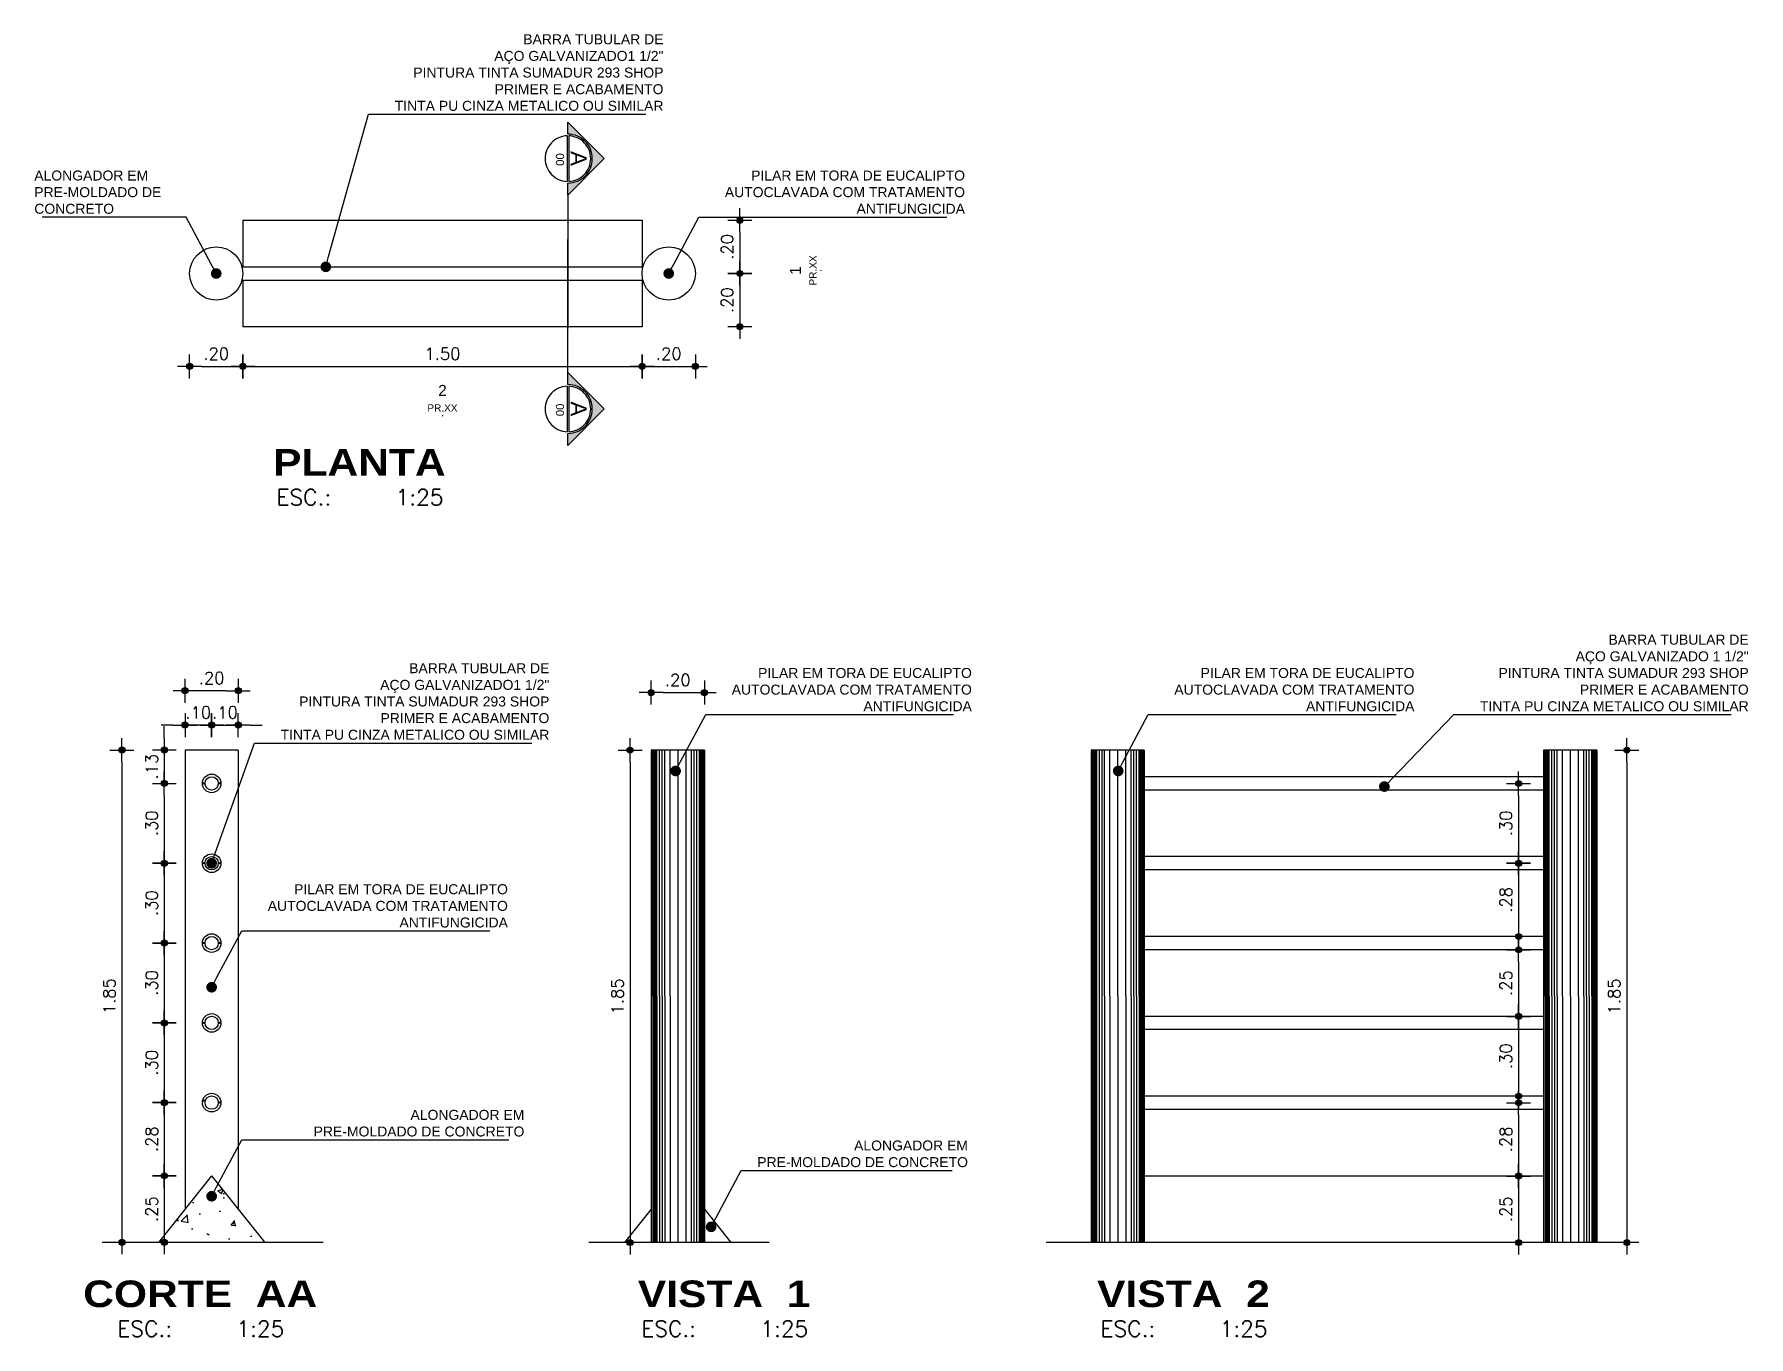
# Model space of a CAD drawing. Header units: millimetres. Extents: x 490 to 675, y -160 to -87.
# Drawn here: x 568.13 to 574.57, y -151.6 to -146.71 of the extents above; entities that cross this region are included whole.
import ezdxf
from ezdxf import colors
from ezdxf.entities.mleader import LeaderData, LeaderLine
from ezdxf.enums import TextEntityAlignment as Align
from ezdxf.math import Vec2, Vec3

# ---------------------------------------------------------------- set-up
doc = ezdxf.new("R2010")
doc.units = ezdxf.units.MM
doc.header["$LTSCALE"] = 2.5
doc.linetypes.add('DASHDOT', pattern=[1, 0.5, -0.25, 0, -0.25])
for name, color, linetype in [('AN_INDICAÇAO', 2, 'Continuous'), ('ARQ_CORTE', 3, 'Continuous'), ('ARQ_ESTRUTURA', 6, 'Continuous'), ('ARQ_HAT', 8, 'Continuous'), ('ARQ_VISTA01', 7, 'Continuous'), ('ARQ_VISTA02', 2, 'Continuous'), ('COTAS', 1, 'Continuous'), ('TITULO', 2, 'Continuous')]:
    doc.layers.add(name, color=color, linetype=linetype)
doc.styles.add('ARIAL', font='arial.ttf')
doc.styles.add('ARIAL 1-025', font='arial.ttf', dxfattribs={"height": 0.05})
doc.styles.add('COTA200', font='ROMANS.SHX')
doc.styles.add('COTA25', font='romans.shx')
doc.styles.add('TIT200', font='')
doc.styles.get('TIT200').set_extended_font_data('Arial Black')
doc.dimstyles.new('COTA25$0', dxfattribs={"dimtxt": 0.045, "dimasz": 0.045, "dimexe": 0.05, "dimexo": 0.95, "dimgap": 0.025, "dimtad": 1, "dimzin": 4, "dimdsep": 46, "dimtxsty": 'COTA25', "dimblk": 'bola', "dimcen": -0.1, "dimdle": 0.05, "dimse1": 1, "dimse2": 1, "dimclrd": 256, "dimclre": 3, "dimclrt": 2, "dimadec": 0, "dimazin": 0, "dimtfac": 1, "dimtix": 1, "dimtmove": 2, "dimatfit": 3, "dimldrblk": 'USERTICK', "dimfxl": 1, "dimtvp": 2.5, "dimtolj": 1, "dimtzin": 4, "dimarcsym": 0})

msp = doc.modelspace()

# ---------------------------------------------------------------- texts
at = {"layer": 'TITULO'}
for s, height, style, p in [('PLANTA', 0.1, 'TIT200', (569.3479106002096, -148.3178032172562)), ('ESC.:     1:25', 0.06, 'COTA200', (569.3502014480193, -148.4490140669728)), ('CORTE  AA', 0.1, 'TIT200', (568.7499264920458, -151.441988657166)), ('VISTA  1', 0.1, 'TIT200', (570.7183459969734, -151.441988657166)), ('VISTA  2', 0.1, 'TIT200', (572.4437687076417, -151.441988657166)), ('ESC.:     1:25', 0.06, 'COTA200', (568.7522173398555, -151.5731995068826)), ('ESC.:     1:25', 0.06, 'COTA200', (570.7206368447831, -151.5731995068826)), ('ESC.:     1:25', 0.06, 'COTA200', (572.4460595554514, -151.5731995068826))]:
    msp.add_text(s, height=height, dxfattribs=dict(at, style=style)).set_placement(p, align=Align.MIDDLE_CENTER)

# ---------------------------------------------------------------- blocks, each defined once
blk = doc.blocks.new('_Dot')
at = {"color": 0, "linetype": 'ByBlock', "lineweight": -2}
blk.add_line((-0.5, 0), (-1, 0), dxfattribs=at)
at = {"color": 0, "linetype": 'ByBlock', "const_width": 0.5}
blk.add_lwpolyline([(-0.25, 0, 1), (0.25, 0, 1)], format="xyb", close=True, dxfattribs=at)
blk = doc.blocks.new('bola')
blk.add_hatch(color=0).paths.add_polyline_path([(-0.25, 0, 1), (0.25, 0, 1)])
at = {"color": 0}
for p, q in [((-1, 0), (-0.25, 0)), ((0, 1), (0, 0.25)), ((0.25, 0), (1, 0)), ((0, -0.25), (0, -1))]:
    blk.add_line(p, q, dxfattribs=at)
blk.add_circle((0, 0), 0.2499999999999995, dxfattribs=at)
blk = doc.blocks.new('*D446')
at = {"layer": 'COTAS', "lineweight": -2}
blk.add_line((568.755092174414, -147.9570981865444), (568.8650921744139, -147.9570981865444), dxfattribs=at)
at = {"layer": 'DEFPOINTS', "color": 0}
for p in [(568.7100921744141, -147.6081247296094), (568.9100921744139, -147.6081247296094), (568.9100921744139, -147.9570981865444)]:
    blk.add_point(p, dxfattribs=at)
at = {"layer": 'COTAS', "lineweight": -2, "xscale": 0.045, "yscale": 0.045, "zscale": 0.045, "rotation": 180}
blk.add_blockref('bola', (568.7100921744141, -147.9570981865444), dxfattribs=at)
at = {"layer": 'COTAS', "lineweight": -2, "xscale": 0.045, "yscale": 0.045, "zscale": 0.045}
blk.add_blockref('bola', (568.9100921744139, -147.9570981865444), dxfattribs=at)
at = {"layer": 'COTAS', "color": 2, "insert": (568.810092174414, -147.9095981865444), "char_height": 0.045, "attachment_point": 5, "style": 'COTA25'}
blk.add_mtext('\\A1;.20', dxfattribs=at)
blk = doc.blocks.new('USERTICK')
at = {"color": 0}
for p, q in [((-1, 0), (1, 0)), ((0, 1), (0, -1))]:
    blk.add_line(p, q, dxfattribs=at)
blk.add_circle((0, 0), 0.2499999999999995, dxfattribs=at)
blk = doc.blocks.new('*D447')
at = {"layer": 'COTAS', "lineweight": -2}
blk.add_line((568.9550921744141, -147.9570981865444), (570.3650926238437, -147.9570981865444), dxfattribs=at)
at = {"layer": 'DEFPOINTS', "color": 0}
for p in [(568.9100921744141, -147.6081247296094), (570.4100926238436, -147.8081211341393), (570.4100926238436, -147.9570981865444)]:
    blk.add_point(p, dxfattribs=at)
at = {"layer": 'COTAS', "lineweight": -2, "xscale": 0.045, "yscale": 0.045, "zscale": 0.045, "rotation": 180}
blk.add_blockref('bola', (568.9100921744141, -147.9570981865444), dxfattribs=at)
at = {"layer": 'COTAS', "lineweight": -2, "xscale": 0.045, "yscale": 0.045, "zscale": 0.045}
blk.add_blockref('bola', (570.4100926238436, -147.9570981865444), dxfattribs=at)
at = {"layer": 'COTAS', "color": 2, "insert": (569.6600923991289, -147.9095981865444), "char_height": 0.045, "attachment_point": 5, "style": 'COTA25'}
blk.add_mtext('\\A1;1.50', dxfattribs=at)
blk = doc.blocks.new('*D448')
at = {"layer": 'COTAS', "lineweight": -2}
blk.add_line((570.4550926238435, -147.9570981865444), (570.5650921744093, -147.9570981865444), dxfattribs=at)
at = {"layer": 'DEFPOINTS', "color": 0}
for p in [(570.6100921744093, -147.6081209094229), (570.4100926238435, -147.8081211341393), (570.6100921744093, -147.9570981865444)]:
    blk.add_point(p, dxfattribs=at)
at = {"layer": 'COTAS', "lineweight": -2, "xscale": 0.045, "yscale": 0.045, "zscale": 0.045, "rotation": 180}
blk.add_blockref('bola', (570.4100926238435, -147.9570981865444), dxfattribs=at)
at = {"layer": 'COTAS', "lineweight": -2, "xscale": 0.045, "yscale": 0.045, "zscale": 0.045}
blk.add_blockref('bola', (570.6100921744093, -147.9570981865444), dxfattribs=at)
at = {"layer": 'COTAS', "color": 2, "insert": (570.5100923991264, -147.9095981865444), "char_height": 0.045, "attachment_point": 5, "style": 'COTA25'}
blk.add_mtext('\\A1;.20', dxfattribs=at)
blk = doc.blocks.new('*D449')
at = {"layer": 'COTAS', "lineweight": -2}
blk.add_line((570.777154248559, -147.4531211341401), (570.777154248559, -147.5631209094229), dxfattribs=at)
at = {"layer": 'DEFPOINTS', "color": 0}
for p in [(570.4100917249763, -147.4081211341401), (570.4100921744094, -147.6081209094229), (570.777154248559, -147.6081209094229)]:
    blk.add_point(p, dxfattribs=at)
at = {"layer": 'COTAS', "lineweight": -2, "xscale": 0.045, "yscale": 0.045, "zscale": 0.045}
for p, rotation in [((570.777154248559, -147.4081211341401), 90), ((570.777154248559, -147.6081209094229), 270)]:
    blk.add_blockref('bola', p, dxfattribs=dict(at, rotation=rotation))
at = {"layer": 'COTAS', "color": 2, "insert": (570.729654248559, -147.5081210217814), "char_height": 0.045, "attachment_point": 5, "rotation": 90, "style": 'COTA25'}
blk.add_mtext('\\A1;.20', dxfattribs=at)
blk = doc.blocks.new('*D450')
at = {"layer": 'COTAS', "lineweight": -2}
blk.add_line((570.7771542485585, -147.6531209094229), (570.7771542485585, -147.7631211341393), dxfattribs=at)
at = {"layer": 'DEFPOINTS', "color": 0}
for p in [(570.4100921744094, -147.6081209094229), (570.4100926238435, -147.8081211341393), (570.7771542485585, -147.8081211341393)]:
    blk.add_point(p, dxfattribs=at)
at = {"layer": 'COTAS', "lineweight": -2, "xscale": 0.045, "yscale": 0.045, "zscale": 0.045}
for p, rotation in [((570.7771542485585, -147.6081209094229), 90), ((570.7771542485585, -147.8081211341393), 270)]:
    blk.add_blockref('bola', p, dxfattribs=dict(at, rotation=rotation))
at = {"layer": 'COTAS', "color": 2, "insert": (570.7296542485585, -147.708121021781), "char_height": 0.045, "attachment_point": 5, "rotation": 90, "style": 'COTA25'}
blk.add_mtext('\\A1;.20', dxfattribs=at)
blk = doc.blocks.new('*D451')
at = {"layer": 'COTAS', "lineweight": -2}
blk.add_line((570.4888724891264, -149.182970823827), (570.5988724891254, -149.182970823827), dxfattribs=at)
at = {"layer": 'DEFPOINTS', "color": 0}
for p in [(570.6438724891253, -149.182970823827), (570.4438724891264, -149.3993894125131), (570.6438724891253, -149.3993889630799)]:
    blk.add_point(p, dxfattribs=at)
at = {"layer": 'COTAS', "lineweight": -2, "xscale": 0.045, "yscale": 0.045, "zscale": 0.045, "rotation": 180}
blk.add_blockref('bola', (570.4438724891264, -149.182970823827), dxfattribs=at)
at = {"layer": 'COTAS', "lineweight": -2, "xscale": 0.045, "yscale": 0.045, "zscale": 0.045}
blk.add_blockref('bola', (570.6438724891253, -149.182970823827), dxfattribs=at)
at = {"layer": 'COTAS', "color": 2, "insert": (570.5438724891259, -149.135470823827), "char_height": 0.045, "attachment_point": 5, "style": 'COTA25'}
blk.add_mtext('\\A1;.20', dxfattribs=at)
blk = doc.blocks.new('*D452')
at = {"layer": 'COTAS', "lineweight": -2}
blk.add_line((570.3648590582601, -149.4443894125131), (570.3648590582601, -151.2043894125092), dxfattribs=at)
at = {"layer": 'DEFPOINTS', "color": 0}
for p in [(570.4438724891264, -149.3993894125131), (570.3648590582601, -151.2493894125091), (570.443876646388, -151.2493894125091)]:
    blk.add_point(p, dxfattribs=at)
at = {"layer": 'COTAS', "lineweight": -2, "xscale": 0.045, "yscale": 0.045, "zscale": 0.045}
for p, rotation in [((570.3648590582601, -149.3993894125131), 90), ((570.3648590582601, -151.2493894125091), 270)]:
    blk.add_blockref('bola', p, dxfattribs=dict(at, rotation=rotation))
at = {"layer": 'COTAS', "color": 2, "insert": (570.3173590582601, -150.324389412511), "char_height": 0.045, "attachment_point": 5, "rotation": 90, "style": 'COTA25'}
blk.add_mtext('\\A1;1.85', dxfattribs=at)
blk = doc.blocks.new('*D453')
at = {"layer": 'COTAS', "lineweight": -2}
blk.add_line((568.8478989989105, -149.1758263440215), (568.7378989989115, -149.1758263440215), dxfattribs=at)
at = {"layer": 'DEFPOINTS', "color": 0}
for p in [(568.6928989989116, -149.1758263440215), (568.6928989989116, -149.3986174211966), (568.8928989989105, -149.3986169717628)]:
    blk.add_point(p, dxfattribs=at)
at = {"layer": 'COTAS', "lineweight": -2, "xscale": 0.045, "yscale": 0.045, "zscale": 0.045, "rotation": 180}
blk.add_blockref('bola', (568.6928989989116, -149.1758263440215), dxfattribs=at)
at = {"layer": 'COTAS', "lineweight": -2, "xscale": 0.045, "yscale": 0.045, "zscale": 0.045}
blk.add_blockref('bola', (568.8928989989105, -149.1758263440215), dxfattribs=at)
at = {"layer": 'COTAS', "color": 2, "insert": (568.792898998911, -149.1283263440215), "char_height": 0.045, "attachment_point": 5, "style": 'COTA25'}
blk.add_mtext('\\A1;.20', dxfattribs=at)
blk = doc.blocks.new('*D454')
at = {"layer": 'COTAS', "lineweight": -2}
blk.add_line((568.4559606269669, -149.4436174211968), (568.4559606269669, -151.203617421192), dxfattribs=at)
at = {"layer": 'DEFPOINTS', "color": 0}
for p in [(568.6928989989116, -149.3986174211969), (568.4559606269669, -151.248617421192), (568.6929031561746, -151.248617421192)]:
    blk.add_point(p, dxfattribs=at)
at = {"layer": 'COTAS', "lineweight": -2, "xscale": 0.045, "yscale": 0.045, "zscale": 0.045}
for p, rotation in [((568.4559606269669, -149.3986174211969), 90), ((568.4559606269669, -151.248617421192), 270)]:
    blk.add_blockref('bola', p, dxfattribs=dict(at, rotation=rotation))
at = {"layer": 'COTAS', "color": 2, "insert": (568.4084606269669, -150.3236174211943), "char_height": 0.045, "attachment_point": 5, "rotation": 90, "style": 'COTA25'}
blk.add_mtext('\\A1;1.85', dxfattribs=at)
blk = doc.blocks.new('*D455')
at = {"layer": 'COTAS', "lineweight": -2}
for p, q in [((568.6478992902428, -149.3047461842874), (568.6028992902427, -149.3047461842874)), ((568.7928992808926, -149.3047461842874), (568.6928992902427, -149.3047461842874)), ((568.8378992808925, -149.3047461842874), (568.8828992808926, -149.3047461842874))]:
    blk.add_line(p, q, dxfattribs=at)
at = {"layer": 'DEFPOINTS', "color": 0}
for p in [(568.6928992902427, -149.3047461842874), (568.6928992902427, -149.5282610376778), (568.7928992808926, -149.5241004637208)]:
    blk.add_point(p, dxfattribs=at)
at = {"layer": 'COTAS', "lineweight": -2, "xscale": 0.045, "yscale": 0.045, "zscale": 0.045}
blk.add_blockref('bola', (568.6928992902427, -149.3047461842874), dxfattribs=at)
at = {"layer": 'COTAS', "lineweight": -2, "xscale": 0.045, "yscale": 0.045, "zscale": 0.045, "rotation": 180}
blk.add_blockref('bola', (568.7928992808926, -149.3047461842874), dxfattribs=at)
at = {"layer": 'COTAS', "color": 2, "insert": (568.7428992855677, -149.2572461842874), "char_height": 0.045, "attachment_point": 5, "style": 'COTA25'}
blk.add_mtext('\\A1;.10', dxfattribs=at)
blk = doc.blocks.new('*D391')
at = {"layer": 'COTAS', "lineweight": -2}
for p, q in [((568.7478992808926, -149.3047461842874), (568.7028992808926, -149.3047461842874)), ((568.7928992808926, -149.3047461842874), (568.8928989989105, -149.3047461842874)), ((568.9378989989104, -149.3047461842874), (568.9828989989105, -149.3047461842874))]:
    blk.add_line(p, q, dxfattribs=at)
at = {"layer": 'DEFPOINTS', "color": 0}
for p in [(568.8928989989105, -149.3047461842874), (568.8928989989105, -149.3986169717628), (568.7928992808926, -149.5241004637208)]:
    blk.add_point(p, dxfattribs=at)
at = {"layer": 'COTAS', "lineweight": -2, "xscale": 0.045, "yscale": 0.045, "zscale": 0.045}
blk.add_blockref('bola', (568.7928992808926, -149.3047461842874), dxfattribs=at)
at = {"layer": 'COTAS', "lineweight": -2, "xscale": 0.045, "yscale": 0.045, "zscale": 0.045, "rotation": 180}
blk.add_blockref('bola', (568.8928989989105, -149.3047461842874), dxfattribs=at)
at = {"layer": 'COTAS', "color": 2, "insert": (568.8428991399015, -149.2572461842874), "char_height": 0.045, "attachment_point": 5, "style": 'COTA25'}
blk.add_mtext('\\A1;.10', dxfattribs=at)
blk = doc.blocks.new('*D456')
at = {"layer": 'COTAS', "lineweight": -2}
blk.add_line((574.1097691983765, -149.4443793710473), (574.1097691983765, -151.2043836406635), dxfattribs=at)
at = {"layer": 'DEFPOINTS', "color": 0}
for p in [(573.9966154131031, -149.3993793710473), (573.9966195703747, -151.2493836406635), (574.1097691983765, -151.2493836406635)]:
    blk.add_point(p, dxfattribs=at)
at = {"layer": 'COTAS', "lineweight": -2, "xscale": 0.045, "yscale": 0.045, "zscale": 0.045}
for p, rotation in [((574.1097691983765, -149.3993793710473), 90), ((574.1097691983765, -151.2493836406635), 270)]:
    blk.add_blockref('bola', p, dxfattribs=dict(at, rotation=rotation))
at = {"layer": 'COTAS', "color": 2, "insert": (574.0622691983765, -150.3243815058553), "char_height": 0.045, "attachment_point": 5, "rotation": 90, "style": 'COTA25'}
blk.add_mtext('\\A1;1.85', dxfattribs=at)
blk = doc.blocks.new('*D392')
at = {"layer": 'COTAS', "lineweight": -2}
blk.add_line((573.7029702092269, -149.5693798204806), (573.7029702092269, -149.7793798204798), dxfattribs=at)
at = {"layer": 'DEFPOINTS', "color": 0}
for p in [(573.7966156939998, -149.5243798204806), (573.7029702092269, -149.8243798204798), (573.7966163681505, -149.8243798204798)]:
    blk.add_point(p, dxfattribs=at)
at = {"layer": 'COTAS', "lineweight": -2, "xscale": 0.045, "yscale": 0.045, "zscale": 0.045}
for p, rotation in [((573.7029702092269, -149.5243798204806), 90), ((573.7029702092269, -149.8243798204798), 270)]:
    blk.add_blockref('bola', p, dxfattribs=dict(at, rotation=rotation))
at = {"layer": 'COTAS', "color": 2, "insert": (573.6554702092269, -149.6743798204801), "char_height": 0.045, "attachment_point": 5, "rotation": 90, "style": 'COTA25'}
blk.add_mtext('\\A1;.30', dxfattribs=at)
blk = doc.blocks.new('*D457')
at = {"layer": 'COTAS', "lineweight": -2}
blk.add_line((573.7029702092269, -149.8693798204798), (573.7029702092269, -150.0543798204792), dxfattribs=at)
at = {"layer": 'DEFPOINTS', "color": 0}
for p in [(573.7966163681505, -149.8243798204798), (573.7029702092269, -150.0993798204792), (573.7966169861216, -150.0993798204792)]:
    blk.add_point(p, dxfattribs=at)
at = {"layer": 'COTAS', "lineweight": -2, "xscale": 0.045, "yscale": 0.045, "zscale": 0.045}
for p, rotation in [((573.7029702092269, -149.8243798204798), 90), ((573.7029702092269, -150.0993798204792), 270)]:
    blk.add_blockref('bola', p, dxfattribs=dict(at, rotation=rotation))
at = {"layer": 'COTAS', "color": 2, "insert": (573.6554702092269, -149.9618798204794), "char_height": 0.045, "attachment_point": 5, "rotation": 90, "style": 'COTA25'}
blk.add_mtext('\\A1;.28', dxfattribs=at)
blk = doc.blocks.new('*D458')
at = {"layer": 'COTAS', "lineweight": -2}
blk.add_line((573.7029702654062, -150.1943798204789), (573.7029702654062, -150.3543798204782), dxfattribs=at)
at = {"layer": 'DEFPOINTS', "color": 0}
for p in [(573.7966170984802, -150.1493798204789), (573.7029702654062, -150.3993798204782), (573.7966176602723, -150.3993798204782)]:
    blk.add_point(p, dxfattribs=at)
at = {"layer": 'COTAS', "lineweight": -2, "xscale": 0.045, "yscale": 0.045, "zscale": 0.045}
for p, rotation in [((573.7029702654062, -150.1493798204789), 90), ((573.7029702654062, -150.3993798204782), 270)]:
    blk.add_blockref('bola', p, dxfattribs=dict(at, rotation=rotation))
at = {"layer": 'COTAS', "color": 2, "insert": (573.6554702654062, -150.2743798204785), "char_height": 0.045, "attachment_point": 5, "rotation": 90, "style": 'COTA25'}
blk.add_mtext('\\A1;.25', dxfattribs=at)
blk = doc.blocks.new('*D459')
at = {"layer": 'COTAS', "lineweight": -2}
blk.add_line((573.7029701530477, -150.4443798204782), (573.7029701530477, -150.6543798204774), dxfattribs=at)
at = {"layer": 'DEFPOINTS', "color": 0}
for p in [(573.7966176602723, -150.3993798204782), (573.7029701530477, -150.6993798204774), (573.796618334423, -150.6993798204774)]:
    blk.add_point(p, dxfattribs=at)
at = {"layer": 'COTAS', "lineweight": -2, "xscale": 0.045, "yscale": 0.045, "zscale": 0.045}
for p, rotation in [((573.7029701530477, -150.3993798204782), 90), ((573.7029701530477, -150.6993798204774), 270)]:
    blk.add_blockref('bola', p, dxfattribs=dict(at, rotation=rotation))
at = {"layer": 'COTAS', "color": 2, "insert": (573.6554701530476, -150.5493798204777), "char_height": 0.045, "attachment_point": 5, "rotation": 90, "style": 'COTA25'}
blk.add_mtext('\\A1;.30', dxfattribs=at)
blk = doc.blocks.new('*D460')
at = {"layer": 'COTAS', "lineweight": -2}
blk.add_line((573.7029702092269, -150.7693798204774), (573.7029702092269, -150.9543798204768), dxfattribs=at)
at = {"layer": 'DEFPOINTS', "color": 0}
for p in [(573.7966183906022, -150.7243798204774), (573.7029702092269, -150.9993798204768), (573.7966190085732, -150.9993798204768)]:
    blk.add_point(p, dxfattribs=at)
at = {"layer": 'COTAS', "lineweight": -2, "xscale": 0.045, "yscale": 0.045, "zscale": 0.045}
for p, rotation in [((573.7029702092269, -150.7243798204774), 90), ((573.7029702092269, -150.9993798204768), 270)]:
    blk.add_blockref('bola', p, dxfattribs=dict(at, rotation=rotation))
at = {"layer": 'COTAS', "color": 2, "insert": (573.6554702092269, -150.861879820477), "char_height": 0.045, "attachment_point": 5, "rotation": 90, "style": 'COTA25'}
blk.add_mtext('\\A1;.28', dxfattribs=at)
blk = doc.blocks.new('*D461')
at = {"layer": 'COTAS', "lineweight": -2}
blk.add_line((573.7029702092269, -151.0443798204768), (573.7029702092269, -151.2043798204768), dxfattribs=at)
at = {"layer": 'DEFPOINTS', "color": 0}
for p in [(573.7966190085732, -150.9993798204768), (573.7029702092269, -151.2493798204768), (573.7966195703658, -151.2493798204768)]:
    blk.add_point(p, dxfattribs=at)
at = {"layer": 'COTAS', "lineweight": -2, "xscale": 0.045, "yscale": 0.045, "zscale": 0.045}
for p, rotation in [((573.7029702092269, -150.9993798204768), 90), ((573.7029702092269, -151.2493798204768), 270)]:
    blk.add_blockref('bola', p, dxfattribs=dict(at, rotation=rotation))
at = {"layer": 'COTAS', "color": 2, "insert": (573.6554702092269, -151.1243798204767), "char_height": 0.045, "attachment_point": 5, "rotation": 90, "style": 'COTA25'}
blk.add_mtext('\\A1;.25', dxfattribs=at)
blk = doc.blocks.new('IND_VISTAS')
for points in [[(0.002323256779618532, 0.002280406046565986), (0.003605985180456628, 0), (-0.003605985180456628, 0), (-0.002323256779618532, 0.002280406046565986)], [(0, 0.006410640321291794), (-0.002097882705584198, 0.002681071066717777), (0.002097882705584198, 0.002681071066717777)]]:
    blk.add_lwpolyline(points, close=True)
at = {"style": 'ARIAL'}
for tag, height, p in [('PRANCHA', 0.001079999999994062, (-2.037814829236595e-05, 0.0006317047789252683)), ('VISTA', 0.001655999999990896, (-2.037814829236595e-05, 0.002978366156639822))]:
    blk.add_attdef(tag, text='', height=height, dxfattribs=at).set_placement(p, align=Align.CENTER)
blk = doc.blocks.new('*U382')
at = {"linetype": 'ByBlock'}
h = blk.add_hatch(color=256, dxfattribs=at)
edge = h.paths.add_edge_path()
edge.add_line((-0.005471912553730363, 2.273736754432321e-13), (0, 0.005471912553730363))
edge.add_line((0, 0.005471912553730363), (0.005471912553730363, 2.273736754432321e-13))
edge.add_line((0.005471912553730363, 0), (0.003672000000278786, 0))
edge.add_ellipse((0, 0), major_axis=(-0.00259649610051529, -0.00259649610051529), ratio=0.9999999999996414, start_angle=134.999999999862, end_angle=314.999999999862)
edge.add_line((-0.003671999999824038, 2.273736754432321e-13), (-0.005471912553275615, 2.273736754432321e-13))
for p, q in [((0, 0.005471912553730363), (-0.005471912553730363, 0)), ((0.005471912553730363, 0), (0, 0.005471912553730363)), ((-0.003671999999824038, 2.273736754432321e-13), (-0.005471912553730363, 2.273736754432321e-13)), ((-0.003429644726111292, 0.0001203179454023484), (0.003429644726111292, 0.0001203179454023484)), ((0.005471912553730363, 0), (0.003671999999824038, 0)), ((-0.003429644717471092, -0.0001203181968776335), (0.003429644717471092, -0.0001203181966502598))]:
    blk.add_line(p, q, dxfattribs=at)
at = {"color": 3, "linetype": 'DASHDOT', "ltscale": 0.1}
blk.add_line((-0.005471912553730363, 2.273736754432321e-13), (-0.02547191255371217, 2.273736754432321e-13), dxfattribs=at)
at = {"linetype": 'ByBlock'}
for radius, start, end in [(0.003671999999996781, 0, 180), (0.00343175455928388, 2.009212327113974, 177.990787672886), (0.00343175455928388, 182.0092165273169, 357.9907834726831)]:
    blk.add_arc((0, 0), radius, start, end, dxfattribs=at)
at = {"style": 'ARIAL'}
for tag, height, p in [('VISTA', 0.002399999999997896, (-2.037814829236595e-05, 0.0004176130353243934)), ('PRANCHA', 0.001224999999998926, (0.0001432124558959913, -0.001806645475880941))]:
    blk.add_attdef(tag, text='', height=height, dxfattribs=at).set_placement(p, align=Align.CENTER)
blk = doc.blocks.new('*U383')
at = {"linetype": 'ByBlock'}
h = blk.add_hatch(color=256, dxfattribs=at)
edge = h.paths.add_edge_path()
edge.add_line((-0.005471912553730363, 2.273736754432321e-13), (0, 0.005471912553730363))
edge.add_line((0, 0.005471912553730363), (0.005471912553730363, 2.273736754432321e-13))
edge.add_line((0.005471912553730363, 0), (0.003672000000278786, 0))
edge.add_ellipse((0, 0), major_axis=(-0.00259649610051529, -0.00259649610051529), ratio=0.9999999999996414, start_angle=134.999999999862, end_angle=314.999999999862)
edge.add_line((-0.003671999999824038, 2.273736754432321e-13), (-0.005471912553275615, 2.273736754432321e-13))
for p, q in [((0, 0.005471912553730363), (-0.005471912553730363, 0)), ((0.005471912553730363, 0), (0, 0.005471912553730363)), ((-0.003671999999824038, 2.273736754432321e-13), (-0.005471912553730363, 2.273736754432321e-13)), ((-0.003429644726111292, 0.0001203179454023484), (0.003429644726111292, 0.0001203179454023484)), ((0.005471912553730363, 0), (0.003671999999824038, 0)), ((-0.003429644717471092, -0.0001203181968776335), (0.003429644717471092, -0.0001203181966502598))]:
    blk.add_line(p, q, dxfattribs=at)
at = {"color": 3, "linetype": 'DASHDOT', "ltscale": 0.1}
blk.add_line((0.005471912553730363, 2.273736754432321e-13), (0.02547191255371217, 2.273736754432321e-13), dxfattribs=at)
at = {"linetype": 'ByBlock'}
for radius, start, end in [(0.003671999999996781, 0, 180), (0.00343175455928388, 2.009212327113974, 177.990787672886), (0.00343175455928388, 182.0092165273169, 357.9907834726831)]:
    blk.add_arc((0, 0), radius, start, end, dxfattribs=at)
at = {"style": 'ARIAL'}
for tag, height, p in [('VISTA', 0.002399999999997896, (-2.037814829236595e-05, 0.0004176130353243934)), ('PRANCHA', 0.001224999999998926, (0.0001432124558959913, -0.001806645475880941))]:
    blk.add_attdef(tag, text='', height=height, dxfattribs=at).set_placement(p, align=Align.CENTER)
blk = doc.blocks.new('*D393')
at = {"layer": 'COTAS', "lineweight": -2}
for p, q in [((568.6150937542144, -149.3536171964798), (568.6150937542144, -149.3086171964798)), ((568.6150937542144, -149.3986171964798), (568.6150937542144, -149.5241004637208)), ((568.6150937542144, -149.5691004637208), (568.6150937542144, -149.6141004637208))]:
    blk.add_line(p, q, dxfattribs=at)
at = {"layer": 'DEFPOINTS', "color": 0}
for p in [(568.7928992808926, -149.3986171964798), (568.6150937542144, -149.5241004637208), (568.7928992808926, -149.5241004637208)]:
    blk.add_point(p, dxfattribs=at)
at = {"layer": 'COTAS', "lineweight": -2, "xscale": 0.045, "yscale": 0.045, "zscale": 0.045}
for p, rotation in [((568.6150937542144, -149.3986171964798), 270), ((568.6150937542144, -149.5241004637208), 90)]:
    blk.add_blockref('bola', p, dxfattribs=dict(at, rotation=rotation))
at = {"layer": 'COTAS', "color": 2, "insert": (568.5675937542144, -149.4613588301002), "char_height": 0.045, "attachment_point": 5, "rotation": 90, "style": 'COTA25'}
blk.add_mtext('\\A1;.13', dxfattribs=at)
blk = doc.blocks.new('*D394')
at = {"layer": 'COTAS', "lineweight": -2}
blk.add_line((568.6150937542144, -149.5691004637208), (568.6150937542144, -149.7791004637201), dxfattribs=at)
at = {"layer": 'DEFPOINTS', "color": 0}
for p in [(568.7928992808926, -149.5241004637208), (568.6150937542144, -149.82410046372), (568.7928999550428, -149.82410046372)]:
    blk.add_point(p, dxfattribs=at)
at = {"layer": 'COTAS', "lineweight": -2, "xscale": 0.045, "yscale": 0.045, "zscale": 0.045}
for p, rotation in [((568.6150937542144, -149.5241004637208), 90), ((568.6150937542144, -149.82410046372), 270)]:
    blk.add_blockref('bola', p, dxfattribs=dict(at, rotation=rotation))
at = {"layer": 'COTAS', "color": 2, "insert": (568.5675937542144, -149.6741004637203), "char_height": 0.045, "attachment_point": 5, "rotation": 90, "style": 'COTA25'}
blk.add_mtext('\\A1;.30', dxfattribs=at)
blk = doc.blocks.new('*D462')
at = {"layer": 'COTAS', "lineweight": -2}
blk.add_line((568.6150937542144, -149.86910046372), (568.6150937542144, -150.0791004637191), dxfattribs=at)
at = {"layer": 'DEFPOINTS', "color": 0}
for p in [(568.7928999550428, -149.82410046372), (568.6150937542144, -150.1241004637191), (568.7929006291935, -150.1241004637191)]:
    blk.add_point(p, dxfattribs=at)
at = {"layer": 'COTAS', "lineweight": -2, "xscale": 0.045, "yscale": 0.045, "zscale": 0.045}
for p, rotation in [((568.6150937542144, -149.82410046372), 90), ((568.6150937542144, -150.1241004637191), 270)]:
    blk.add_blockref('bola', p, dxfattribs=dict(at, rotation=rotation))
at = {"layer": 'COTAS', "color": 2, "insert": (568.5675937542144, -149.9741004637195), "char_height": 0.045, "attachment_point": 5, "rotation": 90, "style": 'COTA25'}
blk.add_mtext('\\A1;.30', dxfattribs=at)
blk = doc.blocks.new('*D463')
at = {"layer": 'COTAS', "lineweight": -2}
blk.add_line((568.6150937542144, -150.1691004637191), (568.6150937542144, -150.3791004637184), dxfattribs=at)
at = {"layer": 'DEFPOINTS', "color": 0}
for p in [(568.7929006291935, -150.1241004637191), (568.6150937542144, -150.4241004637184), (568.7929013033441, -150.4241004637184)]:
    blk.add_point(p, dxfattribs=at)
at = {"layer": 'COTAS', "lineweight": -2, "xscale": 0.045, "yscale": 0.045, "zscale": 0.045}
for p, rotation in [((568.6150937542144, -150.1241004637191), 90), ((568.6150937542144, -150.4241004637184), 270)]:
    blk.add_blockref('bola', p, dxfattribs=dict(at, rotation=rotation))
at = {"layer": 'COTAS', "color": 2, "insert": (568.5675937542144, -150.2741004637186), "char_height": 0.045, "attachment_point": 5, "rotation": 90, "style": 'COTA25'}
blk.add_mtext('\\A1;.30', dxfattribs=at)
blk = doc.blocks.new('*D464')
at = {"layer": 'COTAS', "lineweight": -2}
blk.add_line((568.6150937542144, -150.4691004637183), (568.6150937542144, -150.6786171964767), dxfattribs=at)
at = {"layer": 'DEFPOINTS', "color": 0}
for p in [(568.7929013033441, -150.4241004637184), (568.6150937542144, -150.7236171964767), (568.7929019764089, -150.7236171964767)]:
    blk.add_point(p, dxfattribs=at)
at = {"layer": 'COTAS', "lineweight": -2, "xscale": 0.045, "yscale": 0.045, "zscale": 0.045}
for p, rotation in [((568.6150937542144, -150.4241004637184), 90), ((568.6150937542144, -150.7236171964767), 270)]:
    blk.add_blockref('bola', p, dxfattribs=dict(at, rotation=rotation))
at = {"layer": 'COTAS', "color": 2, "insert": (568.5675937542144, -150.5738588300974), "char_height": 0.045, "attachment_point": 5, "rotation": 90, "style": 'COTA25'}
blk.add_mtext('\\A1;.30', dxfattribs=at)
blk = doc.blocks.new('*D465')
at = {"layer": 'COTAS', "lineweight": -2}
blk.add_line((568.6150937542144, -150.7686171964767), (568.6150937542144, -150.9536171964761), dxfattribs=at)
at = {"layer": 'DEFPOINTS', "color": 0}
for p in [(568.7929019764089, -150.7236171964767), (568.6150937542144, -150.9986171964761), (568.79290259438, -150.9986171964761)]:
    blk.add_point(p, dxfattribs=at)
at = {"layer": 'COTAS', "lineweight": -2, "xscale": 0.045, "yscale": 0.045, "zscale": 0.045}
for p, rotation in [((568.6150937542144, -150.7236171964767), 90), ((568.6150937542144, -150.9986171964761), 270)]:
    blk.add_blockref('bola', p, dxfattribs=dict(at, rotation=rotation))
at = {"layer": 'COTAS', "color": 2, "insert": (568.5675937542144, -150.8611171964763), "char_height": 0.045, "attachment_point": 5, "rotation": 90, "style": 'COTA25'}
blk.add_mtext('\\A1;.28', dxfattribs=at)
blk = doc.blocks.new('*D466')
at = {"layer": 'COTAS', "lineweight": -2}
blk.add_line((568.6150937542144, -151.0436171964761), (568.6150937542144, -151.2036171879887), dxfattribs=at)
at = {"layer": 'DEFPOINTS', "color": 0}
for p in [(568.79290259438, -150.9986171964761), (568.6150937542144, -151.2486171879887), (568.796679685243, -151.2486171879887)]:
    blk.add_point(p, dxfattribs=at)
at = {"layer": 'COTAS', "lineweight": -2, "xscale": 0.045, "yscale": 0.045, "zscale": 0.045}
for p, rotation in [((568.6150937542144, -150.9986171964761), 90), ((568.6150937542144, -151.2486171879887), 270)]:
    blk.add_blockref('bola', p, dxfattribs=dict(at, rotation=rotation))
at = {"layer": 'COTAS', "color": 2, "insert": (568.5675937542144, -151.1236171922323), "char_height": 0.045, "attachment_point": 5, "rotation": 90, "style": 'COTA25'}
blk.add_mtext('\\A1;.25', dxfattribs=at)

# ---------------------------------------------------------------- dimensions: what is measured, and where the dimension line sits
at = {"layer": 'COTAS'}
for base, p1, p2, picture, middle in [((570.777154248559, -147.6081209094229), (570.4100917249763, -147.4081211341401), (570.4100921744094, -147.6081209094229), '*D449', (570.729654248559, -147.5081210217814)), ((570.7771542485585, -147.8081211341393), (570.4100921744094, -147.6081209094229), (570.4100926238435, -147.8081211341393), '*D450', (570.7296542485585, -147.708121021781)), ((568.4559606269669, -151.248617421192), (568.6928989989116, -149.3986174211969), (568.6929031561746, -151.248617421192), '*D454', (568.4084606269669, -150.3236174211943)), ((568.6150937542144, -149.5241004637208), (568.7928992808926, -149.3986171964798), (568.7928992808926, -149.5241004637208), '*D393', (568.5675937542144, -149.4613588301002)), ((570.3648590582601, -151.2493894125091), (570.4438724891264, -149.3993894125131), (570.443876646388, -151.2493894125091), '*D452', (570.3173590582601, -150.324389412511)), ((574.1097691983765, -151.2493836406635), (573.9966154131031, -149.3993793710473), (573.9966195703747, -151.2493836406635), '*D456', (574.0622691983765, -150.3243815058553)), ((568.6150937542144, -149.82410046372), (568.7928992808926, -149.5241004637208), (568.7928999550428, -149.82410046372), '*D394', (568.5675937542144, -149.6741004637203)), ((573.7029702092269, -149.8243798204798), (573.7966156939998, -149.5243798204806), (573.7966163681505, -149.8243798204798), '*D392', (573.6554702092269, -149.6743798204801)), ((568.6150937542144, -150.1241004637191), (568.7928999550428, -149.82410046372), (568.7929006291935, -150.1241004637191), '*D462', (568.5675937542144, -149.9741004637195)), ((573.7029702092269, -150.0993798204792), (573.7966163681505, -149.8243798204798), (573.7966169861216, -150.0993798204792), '*D457', (573.6554702092269, -149.9618798204794)), ((568.6150937542144, -150.4241004637184), (568.7929006291935, -150.1241004637191), (568.7929013033441, -150.4241004637184), '*D463', (568.5675937542144, -150.2741004637186)), ((573.7029702654062, -150.3993798204782), (573.7966170984802, -150.1493798204789), (573.7966176602723, -150.3993798204782), '*D458', (573.6554702654062, -150.2743798204785)), ((568.6150937542144, -150.7236171964767), (568.7929013033441, -150.4241004637184), (568.7929019764089, -150.7236171964767), '*D464', (568.5675937542144, -150.5738588300974)), ((573.7029701530477, -150.6993798204774), (573.7966176602723, -150.3993798204782), (573.796618334423, -150.6993798204774), '*D459', (573.6554701530476, -150.5493798204777)), ((568.6150937542144, -150.9986171964761), (568.7929019764089, -150.7236171964767), (568.79290259438, -150.9986171964761), '*D465', (568.5675937542144, -150.8611171964763)), ((573.7029702092269, -150.9993798204768), (573.7966183906022, -150.7243798204774), (573.7966190085732, -150.9993798204768), '*D460', (573.6554702092269, -150.861879820477)), ((568.6150937542144, -151.2486171879887), (568.79290259438, -150.9986171964761), (568.796679685243, -151.2486171879887), '*D466', (568.5675937542144, -151.1236171922323)), ((573.7029702092269, -151.2493798204768), (573.7966190085732, -150.9993798204768), (573.7966195703658, -151.2493798204768), '*D461', (573.6554702092269, -151.1243798204767))]:
    dim = msp.add_linear_dim(base=base, p1=p1, p2=p2, angle=90, dimstyle='COTA25$0', override={"dimclrt": 2}, dxfattribs=at)
    dim.commit()
    dim.dimension.update_dxf_attribs({"geometry": picture, "text_midpoint": middle})
for base, p1, p2, picture, middle in [((568.9100921744139, -147.9570981865444), (568.7100921744141, -147.6081247296094), (568.9100921744139, -147.6081247296094), '*D446', (568.810092174414, -147.9095981865444)), ((570.4100926238436, -147.9570981865444), (568.9100921744141, -147.6081247296094), (570.4100926238436, -147.8081211341393), '*D447', (569.6600923991289, -147.9095981865444)), ((570.6100921744093, -147.9570981865444), (570.4100926238435, -147.8081211341393), (570.6100921744093, -147.6081209094229), '*D448', (570.5100923991264, -147.9095981865444)), ((568.6928989989116, -149.1758263440215), (568.8928989989105, -149.3986169717628), (568.6928989989116, -149.3986174211966), '*D453', (568.792898998911, -149.1283263440215)), ((570.6438724891253, -149.182970823827), (570.4438724891264, -149.3993894125131), (570.6438724891253, -149.3993889630799), '*D451', (570.5438724891259, -149.135470823827)), ((568.6928992902427, -149.3047461842874), (568.7928992808926, -149.5241004637208), (568.6928992902427, -149.5282610376778), '*D455', (568.7428992855677, -149.2572461842874)), ((568.8928989989105, -149.3047461842874), (568.7928992808926, -149.5241004637208), (568.8928989989105, -149.3986169717628), '*D391', (568.8428991399015, -149.2572461842874))]:
    dim = msp.add_linear_dim(base=base, p1=p1, p2=p2, dimstyle='COTA25$0', override={"dimclrt": 2}, dxfattribs=at)
    dim.commit()
    dim.dimension.update_dxf_attribs({"geometry": picture, "text_midpoint": middle})

# ---------------------------------------------------------------- hatches: boundary and pattern name
at = {"layer": 'ARQ_HAT'}
h = msp.add_hatch(dxfattribs=at)
h.set_pattern_fill('AR-CONC', color=256, scale=0.03, angle=0.0001287532756889873, style=0)
h.set_pattern_definition([(50.00012875327569, (-1624.229065686506, 1267.541284661439), (0.2151780970840706, -0.01882515695336644), [0.0225, -0.2475]), (355.0001287532757, (-1624.229065686506, 1267.541284661439), (-0.04162590717455438, 0.2256575465701424), [0.01799999999999992, -0.1979999999999993]), (100.4515287532756, (-1624.211134178981, 1267.539715899735), (0.1735523497277045, 0.2068322526201962), [0.019122057, -0.2103426335999999]), (46.18432875327569, (-1624.229065821337, 1267.601284661439), (0.3201724261716236, -0.04965498481741341), [0.03375, -0.37125]), (96.63572875327554, (-1624.202384788537, 1267.597146729296), (0.2803981549617802, 0.292235991372795), [0.02868308639999999, -0.3155138999999999]), (351.1843287532757, (-1624.229065821337, 1267.601284661439), (0.2803979268367652, 0.2922362103797473), [0.027, -0.297]), (21.00012875327569, (-1624.199065787629, 1267.586284728854), (0.179072387060843, -0.1207852647940642), [0.0225, -0.2475]), (326.0001287532758, (-1624.199065787629, 1267.586284728854), (0.07299411071597035, 0.2175451775446775), [0.018, -0.198]), (71.45152875327571, (-1624.18414309511, 1267.576219280588), (0.2520665711396907, 0.09675971544930964), [0.019122057, -0.2103426336]), (37.50012875327569, (-1624.229065686506, 1267.541284661439), (0.003647732174594999, 0.09986816434671474), [0, -0.1955999999999993, 0, -0.2009999999999993, 0, -0.1987499999999993]), (7.500128753275662, (-1624.229065686506, 1267.541284661439), (0.07892059533956293, 0.1183236909128893), [0, -0.1145999999999999, 0, -0.1910999999999997, 0, -0.07574999999999986]), (327.5001287532757, (-1624.295965686506, 1267.541284511104), (0.1601467460566982, -0.006766101643594535), [0, -0.075, 0, -0.234, 0, -0.3105]), (317.5001287532756, (-1624.325965686505, 1267.541284443689), (0.1749557833164427, 0.03003188785491089), [0, -0.0975, 0, -0.1554, 0, -0.2205])])
h.paths.add_polyline_path([(568.5929031561728, -151.2486176459088), (568.79290259438, -150.9986171964761), (568.9929031561716, -151.2486167470411)])

# ---------------------------------------------------------------- linework, layer by layer
at = {"layer": 'ARQ_CORTE'}
for q in [(568.5929031561728, -151.2486176459088), (568.9929031561716, -151.2486167470411)]:
    msp.add_line((568.79290259438, -150.9986171964761), q, dxfattribs=at)
for centre in [(568.7928992808926, -149.5241004637208), (568.7928999550428, -149.82410046372), (568.7929006291935, -150.1241004637191), (568.7929013033441, -150.4241004637184), (568.7929019764089, -150.7236171964767)]:
    msp.add_circle(centre, 0.025, dxfattribs=at)
at = {"layer": 'ARQ_ESTRUTURA'}
for p, q in [((569.2121414700338, -151.2486162543758), (568.3812179004523, -151.2486181216016)), ((570.8873199385215, -151.2493884160167), (570.2094264597498, -151.2493899393581)), ((574.0860968782209, -151.2493791699714), (571.9277767239347, -151.249384020082))]:
    msp.add_line(p, q, dxfattribs=at)
at = {"layer": 'ARQ_HAT'}
for p, q in [((570.4488725031719, -149.3994408477738), (570.449878485433, -151.2493893990216)), ((570.4538725024325, -149.3994381288278), (570.4548784861666, -151.2493893877857)), ((570.4588725016937, -149.3994354098816), (570.4598784869003, -151.24938937655)), ((570.4638725009548, -149.3994326909354), (570.4648784876334, -151.2493893653141)), ((570.4738724994762, -149.3994272530431), (570.4748784891002, -151.2493893428423)), ((570.4838724979976, -149.3994218151506), (570.4848784905661, -151.2493893203707)), ((570.493872496519, -149.3994163772584), (570.4948784920324, -151.2493892978989)), ((570.5138724935622, -149.3994055014737), (570.514878494965, -151.2493892529556)), ((570.5438724891268, -149.3993891877965), (570.544878499364, -151.2493891855407)), ((570.5738724846909, -149.3993728741193), (570.574878503763, -151.2493891181255)), ((570.5938724817337, -149.3993619983346), (570.5948785066956, -151.2493890731821)), ((570.6038724802551, -149.3993565604424), (570.6048785081615, -151.2493890507103)), ((570.6138724787764, -149.3993511225499), (570.6148785096283, -151.2493890282388)), ((570.6238724772983, -149.3993456846577), (570.6248785110946, -151.249389005767)), ((570.628872476559, -149.3993429657114), (570.6298785118278, -151.2493889945311)), ((570.6338724758201, -149.3993402467652), (570.6348785125609, -151.2493889832954)), ((570.6388724750808, -149.3993375278192), (570.6398785132945, -151.2493889720595)), ((572.1016154271534, -149.3994350759289), (572.1026214094151, -151.2493836271762)), ((572.1066154264146, -149.3994323569829), (572.1076214101487, -151.2493836159405)), ((572.1116154256757, -149.3994296380367), (572.1126214108818, -151.2493836047046)), ((572.1166154249364, -149.3994269190904), (572.117621411615, -151.2493835934687)), ((572.1266154234578, -149.3994214811982), (572.1276214130813, -151.2493835709969)), ((572.1366154219796, -149.3994160433057), (572.1376214145481, -151.2493835485253)), ((572.146615420501, -149.3994106054135), (572.147621416014, -151.2493835260535)), ((572.1666154175438, -149.3993997296288), (572.1676214189471, -151.2493834811102)), ((572.1966154131084, -149.3993834159516), (572.197621423346, -151.2493834136953)), ((572.226615408673, -149.3993671022746), (572.2276214277446, -151.2493833462801)), ((572.2466154057157, -149.3993562264899), (572.2476214306777, -151.2493833013367)), ((572.2566154042376, -149.3993507885974), (572.257621432144, -151.2493832788649)), ((572.2666154027589, -149.3993453507052), (572.2676214336099, -151.2493832563934)), ((572.2766154012799, -149.3993399128127), (572.2776214350762, -151.2493832339216)), ((572.281615400541, -149.3993371938665), (572.2826214358093, -151.2493832226859)), ((572.2866153998017, -149.3993344749205), (572.287621436543, -151.24938321145)), ((572.2916153990628, -149.3993317559743), (572.2926214372766, -151.2493832002141)), ((573.8016154271492, -149.3994312557417), (573.8026214094108, -151.2493798069887)), ((573.8066154264103, -149.3994285367955), (573.8076214101444, -151.2493797957528)), ((573.8116154256714, -149.3994258178494), (573.8126214108776, -151.2493797845169)), ((573.8166154249321, -149.3994230989032), (573.8176214116107, -151.2493797732813)), ((573.8266154234535, -149.3994176610107), (573.8276214130775, -151.2493797508095)), ((573.8366154219754, -149.3994122231185), (573.8376214145434, -151.2493797283379)), ((573.8466154204967, -149.399406785226), (573.8476214160102, -151.2493797058661)), ((573.8666154175395, -149.3993959094413), (573.8676214189423, -151.2493796609228)), ((573.8966154131036, -149.3993795957644), (573.8976214233413, -151.2493795935071)), ((573.9266154086682, -149.3993632820872), (573.9276214277403, -151.2493795260922)), ((573.946615405711, -149.3993524063025), (573.9476214306729, -151.2493794811488)), ((573.9566154042328, -149.3993469684102), (573.9576214321393, -151.2493794586771)), ((573.9666154027542, -149.3993415305178), (573.9676214336056, -151.2493794362055)), ((573.9766154012756, -149.3993360926255), (573.9776214350719, -151.2493794137337)), ((573.9816154005367, -149.3993333736793), (573.9826214358051, -151.2493794024978)), ((573.9866153997974, -149.3993306547331), (573.9876214365387, -151.2493793912621)), ((573.9916153990586, -149.3993279357871), (573.9926214372723, -151.2493793800262))]:
    msp.add_line(p, q, dxfattribs=at)
at = {"layer": 'ARQ_VISTA01'}
for p, q in [((568.9100917249799, -147.408124504893), (570.4100917249763, -147.4081211341401)), ((568.9100917249799, -147.408124504893), (568.9100921182345, -147.5831245048927)), ((570.4100917249763, -147.4081211341401), (570.4100921182309, -147.5831211341398)), ((568.9100922305926, -147.6331245048929), (568.9100926238472, -147.8081245048922)), ((570.4100922305889, -147.63312113414), (570.4100926238435, -147.8081211341393)), ((570.4100926238435, -147.8081211341393), (568.9100926238472, -147.8081245048922)), ((573.7966156378208, -149.4993798204806), (572.2966156378244, -149.4993831912342)), ((573.7966157501793, -149.5493798204806), (572.2966157501829, -149.5493831912342)), ((573.7966163119714, -149.7993798204799), (572.2966163119751, -149.7993831912335)), ((573.7966164243295, -149.8493798204796), (572.2966164243331, -149.8493831912332)), ((573.7966169861216, -150.0993798204792), (572.2966169861253, -150.0993831912328)), ((573.7966170984802, -150.1493798204789), (572.2966170984838, -150.1493831912325)), ((573.7966176602723, -150.3993798204782), (572.296617660276, -150.3993831912318)), ((573.7966177726308, -150.4493798204782), (572.2966177726345, -150.4493831912318)), ((573.796618334423, -150.6993798204775), (572.2966183344266, -150.6993831912311)), ((573.7966184467815, -150.7493798204772), (572.2966184467851, -150.7493831912308)), ((570.4438763654915, -151.1243894125078), (570.3438766463872, -151.2493896372257)), ((570.6438763654909, -151.1243889630771), (570.743876646386, -151.2493887383582))]:
    msp.add_line(p, q, dxfattribs=at)
at = {"layer": 'ARQ_VISTA02'}
for p, q in [((568.9100921182345, -147.5831245048927), (570.4132675345755, -147.5831211270039)), ((568.9069168142479, -147.6331245120286), (570.4132676469336, -147.6331211270041)), ((568.8928989989105, -149.3986169717628), (568.6928989989116, -149.3986174211969)), ((568.6928989989116, -149.3986174211966), (568.6929028752771, -151.1236174211913)), ((568.8928989989105, -149.3986169717628), (568.892902875276, -151.1236169717586)), ((570.6438724891253, -149.3993889630799), (570.4438724891264, -149.3993894125131)), ((570.4438724891264, -149.3993894125131), (570.443876646388, -151.2493894125091)), ((570.6438724891253, -149.3993889630799), (570.643876646387, -151.2493889630751)), ((572.2966154131069, -149.3993831912343), (572.096615413108, -149.3993836406679)), ((572.096615413108, -149.3993836406682), (572.0966195703701, -151.2493836406633)), ((572.2966154131074, -149.3993831912343), (572.2966195703694, -151.2493831912297)), ((573.9966154131031, -149.3993793710473), (573.7966154131037, -149.399379820481)), ((573.7966154131037, -149.399379820481), (573.7966195703658, -151.2493798204768)), ((573.9966154131031, -149.3993793710473), (573.9966195703652, -151.2493793710431)), ((573.7966158625374, -149.5993798204808), (573.7966195703658, -151.2493798204768)), ((573.7966190085732, -150.9993798204768), (572.2966190085773, -150.9993831912304)), ((572.2966190085773, -150.9993831912304), (572.2966195703694, -151.2493831912297)), ((573.7966190085737, -150.9993798204768), (573.7966195703658, -151.2493798204761))]:
    msp.add_line(p, q, dxfattribs=at)
for centre, radius in [((568.8100921744141, -147.6081247296094), 0.1), ((570.5100921744094, -147.6081209094229), 0.1), ((568.7928992808926, -149.5241004637208), 0.035), ((568.7632599006566, -149.5238755948901), 0.0025), ((568.8227628651194, -149.5237011193147), 0.0025), ((568.7928999550428, -149.82410046372), 0.035), ((568.7632605748073, -149.8238755948894), 0.0025), ((568.8227635392697, -149.8237011193139), 0.0025), ((568.7929006291935, -150.1241004637191), 0.035), ((568.763261248958, -150.1238755948885), 0.0025), ((568.8227642134203, -150.123701119313), 0.0025), ((568.7929013033441, -150.4241004637184), 0.035), ((568.7632619231082, -150.4238755948877), 0.0025), ((568.822764887571, -150.4237011193123), 0.0025), ((568.7929019764089, -150.7236171964767), 0.035), ((568.7632625792818, -150.715875594887), 0.0025), ((568.8227655606357, -150.7232178520706), 0.0025)]:
    msp.add_circle(centre, radius, dxfattribs=at)

# ---------------------------------------------------------------- block references
at = {"layer": 'AN_INDICAÇAO', "linetype": 'DASHDOT', "ltscale": 0.09, "xscale": 25, "yscale": 25, "zscale": 25, "rotation": 270}
for name, p in [('*U383', (570.1312583707744, -147.1764405630798)), ('*U382', (570.1312585893855, -148.1172023930247))]:
    msp.add_blockref(name, p, dxfattribs=at).add_auto_attribs({'VISTA': 'A', 'PRANCHA': '00'})
at = {"layer": 'AN_INDICAÇAO', "linetype": 'DASHDOT', "ltscale": 0.09}
ref = msp.add_blockref('IND_VISTAS', (571.0812269974018, -147.5961412305373), dxfattribs=dict(at, xscale=0.125, yscale=0.125, zscale=0.125, rotation=90))
ref.add_attrib('VISTA', '1', dxfattribs={"layer": '0', "height": 0.04140000000000735, "rotation": 90, "style": 'ARIAL'}).set_placement((571.0067678434867, -147.5966506842468), align=Align.CENTER)
ref.add_attrib('PRANCHA', 'PR.XX', dxfattribs={"layer": '0', "height": 0.02700000000000479, "rotation": 90, "style": 'ARIAL'}).set_placement((571.0654343779294, -147.5966506842468), align=Align.CENTER)
ref = msp.add_blockref('IND_VISTAS', (569.6605409435768, -148.1426546866492), dxfattribs=dict(at, xscale=0.125, yscale=0.125, zscale=0.125))
ref.add_attrib('VISTA', '2', dxfattribs={"layer": '0', "height": 0.04140000000000735, "style": 'ARIAL'}).set_placement((569.6600314898673, -148.0681955327343), align=Align.CENTER)
ref.add_attrib('PRANCHA', 'PR.XX', dxfattribs={"layer": '0', "height": 0.02700000000000479, "style": 'ARIAL'}).set_placement((569.6600314898673, -148.1268620671767), align=Align.CENTER)

msp.set_redraw_order([(e.dxf.handle, doc.entitydb.next_handle()) for e in msp.query("TEXT MTEXT ATTDEF DIMENSION ARC_DIMENSION")])  # texts and dimensions are drawn at this point

# ---------------------------------------------------------------- leaders
at = {"layer": 'AN_INDICAÇAO'}
ml = msp.add_multileader_mtext('Standard', dxfattribs=at)
ml.set_content('BARRA TUBULAR DE\\PAÇO GALVANIZADO1 1/2"\\PPINTURA TINTA SUMADUR 293 SHOP\\PPRIMER E ACABAMENTO \\PTINTA PU CINZA METALICO OU SIMILAR', color=256, style='ARIAL 1-025')
ml.set_leader_properties(color=256, linetype='ByLayer', lineweight=-1)
ml.set_arrow_properties(name='DOT')
ml.build(insert=Vec2(0, 0))
ml.multileader.update_dxf_attribs({"text_left_attachment_type": 5, "text_right_attachment_type": 5, "dogleg_length": 0.1, "arrow_head_size": 0.04})
ctx = ml.context
ctx.base_point, ctx.char_height, ctx.arrow_head_size, ctx.landing_gap_size, ctx.plane_origin = Vec3(569.4823191464527, -147.0092325987452), 0.0375, 0.04, 0, Vec3(569.2692909428484, -147.3434827654045)
ctx.left_attachment, ctx.right_attachment, ctx.text_align_type = 5, 5, 2
notes = []
notes.append((ctx, [(0, (1, 1, 0), (569.3823191464527, -147.0092325987452), (1, 0), 0.1, [(0, [(569.2216428234648, -147.5831238047857)], 0, [])])]))
ctx.mtext.insert, ctx.mtext.alignment, ctx.mtext.line_spacing_style, ctx.mtext.flow_direction = Vec3(570.4904449991128, -146.7092325987452), 3, 2, 5
ml = msp.add_multileader_mtext('Standard', dxfattribs=at)
ml.set_content('ALONGADOR EM\\PPRE-MOLDADO DE\\PCONCRETO', color=256, style='ARIAL 1-025')
ml.set_leader_properties(color=256, linetype='ByLayer', lineweight=-1)
ml.set_arrow_properties(name='DOT')
ml.build(insert=Vec2(0, 0))
ml.multileader.update_dxf_attribs({"text_left_attachment_type": 5, "text_right_attachment_type": 5, "dogleg_length": 0.1, "arrow_head_size": 0.04})
ctx = ml.context
ctx.base_point, ctx.char_height, ctx.arrow_head_size, ctx.landing_gap_size, ctx.plane_origin = Vec3(568.1265489639885, -147.396157076949), 0.0375, 0.04, 0, Vec3(568.8100921744141, -147.6081247296094)
ctx.left_attachment, ctx.right_attachment = 5, 5
notes.append((ctx, [(0, (1, 1, 0), (568.6970639708098, -147.396157076949), (-1, 0), 0.1, [(0, [(568.8100921744141, -147.6081247296094)], 0, [])])]))
ctx.mtext.insert, ctx.mtext.line_spacing_style, ctx.mtext.flow_direction = Vec3(568.1265489639887, -147.221157076949), 2, 5
ml = msp.add_multileader_mtext('Standard', dxfattribs=at)
ml.set_content('PILAR EM TORA DE EUCALIPTO\\P\\pq*;AUTOCLAVADA COM TRATAMENTO\\PANTIFUNGICIDA', color=256, style='ARIAL 1-025')
ml.set_leader_properties(color=256, linetype='ByLayer', lineweight=-1)
ml.set_arrow_properties(name='DOT')
ml.build(insert=Vec2(0, 0))
ml.multileader.update_dxf_attribs({"text_left_attachment_type": 5, "text_right_attachment_type": 5, "dogleg_length": 0.1, "arrow_head_size": 0.04})
ctx = ml.context
ctx.base_point, ctx.char_height, ctx.arrow_head_size, ctx.landing_gap_size, ctx.plane_origin = Vec3(570.7231203780136, -147.3961532567625), 0.0375, 0.04, 0, Vec3(570.5100921744094, -147.6081209094229)
ctx.left_attachment, ctx.right_attachment, ctx.text_align_type = 5, 5, 2
notes.append((ctx, [(0, (1, 1, 0), (570.6231203780136, -147.3961532567625), (1, 0), 0.1, [(0, [(570.5100921744094, -147.6081209094229)], 0, [])])]))
ctx.mtext.insert, ctx.mtext.alignment, ctx.mtext.line_spacing_style, ctx.mtext.flow_direction = Vec3(571.6230692183955, -147.2211532567625), 3, 2, 5
ml = msp.add_multileader_mtext('Standard', dxfattribs=at)
ml.set_content('BARRA TUBULAR DE\\PAÇO GALVANIZADO 1 1/2"\\PPINTURA TINTA SUMADUR 293 SHOP\\PPRIMER E ACABAMENTO \\PTINTA PU CINZA METALICO OU SIMILAR', color=256, style='ARIAL 1-025')
ml.set_leader_properties(color=256, linetype='ByLayer', lineweight=-1)
ml.set_arrow_properties(name='DOT')
ml.build(insert=Vec2(0, 0))
ml.multileader.update_dxf_attribs({"text_left_attachment_type": 5, "text_right_attachment_type": 5, "dogleg_length": 0.1, "arrow_head_size": 0.04})
ctx = ml.context
ctx.base_point, ctx.char_height, ctx.arrow_head_size, ctx.landing_gap_size, ctx.plane_origin = Vec3(573.5593784898485, -149.2653032839999), 0.0375, 0.04, 0, Vec3(573.2463502862444, -149.2963366957814)
ctx.left_attachment, ctx.right_attachment, ctx.text_align_type = 5, 5, 2
notes.append((ctx, [(0, (1, 1, 0), (573.4593784898485, -149.2653032839999), (1, 0), 0.1, [(0, [(573.1987021668607, -149.5359777351627)], 0, [])])]))
ctx.mtext.insert, ctx.mtext.alignment, ctx.mtext.line_spacing_style, ctx.mtext.flow_direction = Vec3(574.5675043425088, -148.9653032839999), 3, 2, 5
ml = msp.add_multileader_mtext('Standard', dxfattribs=at)
ml.set_content('BARRA TUBULAR DE\\PAÇO GALVANIZADO1 1/2"\\PPINTURA TINTA SUMADUR 293 SHOP\\PPRIMER E ACABAMENTO \\PTINTA PU CINZA METALICO OU SIMILAR', color=256, style='ARIAL 1-025')
ml.set_leader_properties(color=256, linetype='ByLayer', lineweight=-1)
ml.set_arrow_properties(name='DOT')
ml.build(insert=Vec2(0, 0))
ml.multileader.update_dxf_attribs({"text_left_attachment_type": 5, "text_right_attachment_type": 5, "dogleg_length": 0.1, "arrow_head_size": 0.04})
ctx = ml.context
ctx.base_point, ctx.char_height, ctx.arrow_head_size, ctx.landing_gap_size, ctx.plane_origin = Vec3(569.0535762780307, -149.3724917716784), 0.0375, 0.04, 0, Vec3(568.8405480744265, -149.5844594243388)
ctx.left_attachment, ctx.right_attachment, ctx.text_align_type = 5, 5, 2
notes.append((ctx, [(0, (1, 1, 0), (568.9535762780307, -149.3724917716784), (1, 0), 0.1, [(0, [(568.7928999550428, -149.82410046372)], 0, [])])]))
ctx.mtext.insert, ctx.mtext.alignment, ctx.mtext.line_spacing_style, ctx.mtext.flow_direction = Vec3(570.0617021306908, -149.0724917716784), 3, 2, 5
ml = msp.add_multileader_mtext('Standard', dxfattribs=at)
ml.set_content('PILAR EM TORA DE EUCALIPTO\\P\\pq*;AUTOCLAVADA COM TRATAMENTO\\PANTIFUNGICIDA', color=256, style='ARIAL 1-025')
ml.set_leader_properties(color=256, linetype='ByLayer', lineweight=-1)
ml.set_arrow_properties(name='DOT')
ml.build(insert=Vec2(0, 0))
ml.multileader.update_dxf_attribs({"text_left_attachment_type": 5, "text_right_attachment_type": 5, "dogleg_length": 0.1, "arrow_head_size": 0.04})
ctx = ml.context
ctx.base_point, ctx.char_height, ctx.arrow_head_size, ctx.landing_gap_size, ctx.plane_origin = Vec3(570.7489896104864, -149.265389474327), 0.0375, 0.04, 0, Vec3(570.5359614068822, -149.4773571269874)
ctx.left_attachment, ctx.right_attachment, ctx.text_align_type = 5, 5, 2
notes.append((ctx, [(0, (1, 1, 0), (570.6489896104864, -149.265389474327), (1, 0), 0.1, [(0, [(570.5359614068822, -149.4773571269874)], 0, [])])]))
ctx.mtext.insert, ctx.mtext.alignment, ctx.mtext.line_spacing_style, ctx.mtext.flow_direction = Vec3(571.6489384508683, -149.0903894743271), 3, 2, 5
ml = msp.add_multileader_mtext('Standard', dxfattribs=at)
ml.set_content('PILAR EM TORA DE EUCALIPTO\\P\\pq*;AUTOCLAVADA COM TRATAMENTO\\PANTIFUNGICIDA', color=256, style='ARIAL 1-025')
ml.set_leader_properties(color=256, linetype='ByLayer', lineweight=-1)
ml.set_arrow_properties(name='DOT')
ml.build(insert=Vec2(0, 0))
ml.multileader.update_dxf_attribs({"text_left_attachment_type": 5, "text_right_attachment_type": 5, "dogleg_length": 0.1, "arrow_head_size": 0.04})
ctx = ml.context
ctx.base_point, ctx.char_height, ctx.arrow_head_size, ctx.landing_gap_size, ctx.plane_origin = Vec3(572.4117320983391, -149.2654285986091), 0.0375, 0.04, 0, Vec3(572.1987038947349, -149.4773962512695)
ctx.left_attachment, ctx.right_attachment, ctx.text_align_type = 5, 5, 2
notes.append((ctx, [(0, (1, 1, 0), (572.3117320983391, -149.2654285986091), (1, 0), 0.1, [(0, [(572.1987038947349, -149.4773962512695)], 0, [])])]))
ctx.mtext.insert, ctx.mtext.alignment, ctx.mtext.line_spacing_style, ctx.mtext.flow_direction = Vec3(573.311680938721, -149.0904285986092), 3, 2, 5
ml = msp.add_multileader_mtext('Standard', dxfattribs=at)
ml.set_content('PILAR EM TORA DE EUCALIPTO\\P\\pq*;AUTOCLAVADA COM TRATAMENTO\\PANTIFUNGICIDA', color=256, style='ARIAL 1-025')
ml.set_leader_properties(color=256, linetype='ByLayer', lineweight=-1)
ml.set_arrow_properties(name='DOT')
ml.build(insert=Vec2(0, 0))
ml.multileader.update_dxf_attribs({"text_left_attachment_type": 5, "text_right_attachment_type": 5, "dogleg_length": 0.1, "arrow_head_size": 0.04})
ctx = ml.context
ctx.base_point, ctx.char_height, ctx.arrow_head_size, ctx.landing_gap_size, ctx.plane_origin = Vec3(569.0059288327977, -150.0779807655113), 0.0375, 0.04, 0, Vec3(568.7929006291935, -150.2899484181717)
ctx.left_attachment, ctx.right_attachment, ctx.text_align_type = 5, 5, 2
notes.append((ctx, [(0, (1, 1, 0), (568.9059288327977, -150.0779807655113), (1, 0), 0.1, [(0, [(568.7929006291935, -150.2899484181717)], 0, [])])]))
ctx.mtext.insert, ctx.mtext.alignment, ctx.mtext.line_spacing_style, ctx.mtext.flow_direction = Vec3(569.9058776731796, -149.9029807655113), 3, 2, 5
ml = msp.add_multileader_mtext('Standard', dxfattribs=at)
ml.set_content('ALONGADOR EM\\PPRE-MOLDADO DE CONCRETO', color=256, style='ARIAL 1-025')
ml.set_leader_properties(color=256, linetype='ByLayer', lineweight=-1)
ml.set_arrow_properties(name='DOT')
ml.build(insert=Vec2(0, 0))
ml.multileader.update_dxf_attribs({"text_left_attachment_type": 5, "text_right_attachment_type": 5, "dogleg_length": 0.1, "arrow_head_size": 0.04})
ctx = ml.context
ctx.base_point, ctx.char_height, ctx.arrow_head_size, ctx.landing_gap_size, ctx.plane_origin = Vec3(569.1823974397919, -150.8633150432106), 0.0375, 0.04, 0, Vec3(568.7929006291935, -151.075282695871)
ctx.left_attachment, ctx.right_attachment, ctx.text_align_type = 5, 5, 2
notes.append((ctx, [(0, (1, 1, 0), (568.9059288327977, -150.8633150432106), (1, 0), 0.276468606994149, [(0, [(568.7929006291935, -151.075282695871)], 0, [])])]))
ctx.mtext.insert, ctx.mtext.alignment, ctx.mtext.line_spacing_style, ctx.mtext.flow_direction = Vec3(569.9676975762173, -150.7508150432107), 3, 2, 5
ml = msp.add_multileader_mtext('Standard', dxfattribs=at)
ml.set_content('ALONGADOR EM\\PPRE-MOLDADO DE CONCRETO', color=256, style='ARIAL 1-025')
ml.set_leader_properties(color=256, linetype='ByLayer', lineweight=-1)
ml.set_arrow_properties(name='DOT')
ml.build(insert=Vec2(0, 0))
ml.multileader.update_dxf_attribs({"text_left_attachment_type": 5, "text_right_attachment_type": 5, "dogleg_length": 0.1, "arrow_head_size": 0.04})
ctx = ml.context
ctx.base_point, ctx.char_height, ctx.arrow_head_size, ctx.landing_gap_size, ctx.plane_origin = Vec3(570.8490181086886, -150.9784090339341), 0.0375, 0.04, 0, Vec3(570.6692900243519, -151.1903766865945)
ctx.left_attachment, ctx.right_attachment, ctx.text_align_type = 5, 5, 2
notes.append((ctx, [(0, (1, 1, 0), (570.7823182279561, -150.9784090339341), (1, 0), 0.06669988073244892, [(0, [(570.6692900243519, -151.1903766865945)], 0, [])])]))
ctx.mtext.insert, ctx.mtext.alignment, ctx.mtext.line_spacing_style, ctx.mtext.flow_direction = Vec3(571.6343182451141, -150.8659090339342), 3, 2, 5
for ctx, leaders in notes:
    for number, flags, end, landing, length, lines in leaders:
        leader = LeaderData()
        leader.index, (leader.has_last_leader_line, leader.has_dogleg_vector, leader.attachment_direction) = number, flags
        leader.last_leader_point, leader.dogleg_vector, leader.dogleg_length = Vec3(end), Vec3(landing), length
        for number, points, colour, breaks in lines:
            line = LeaderLine()
            line.index, line.vertices, line.color, line.breaks = number, Vec3.list(points), colors.encode_raw_color(colour), breaks
            leader.lines.append(line)
        ctx.leaders.append(leader)

doc.saveas('drawing.dxf')
